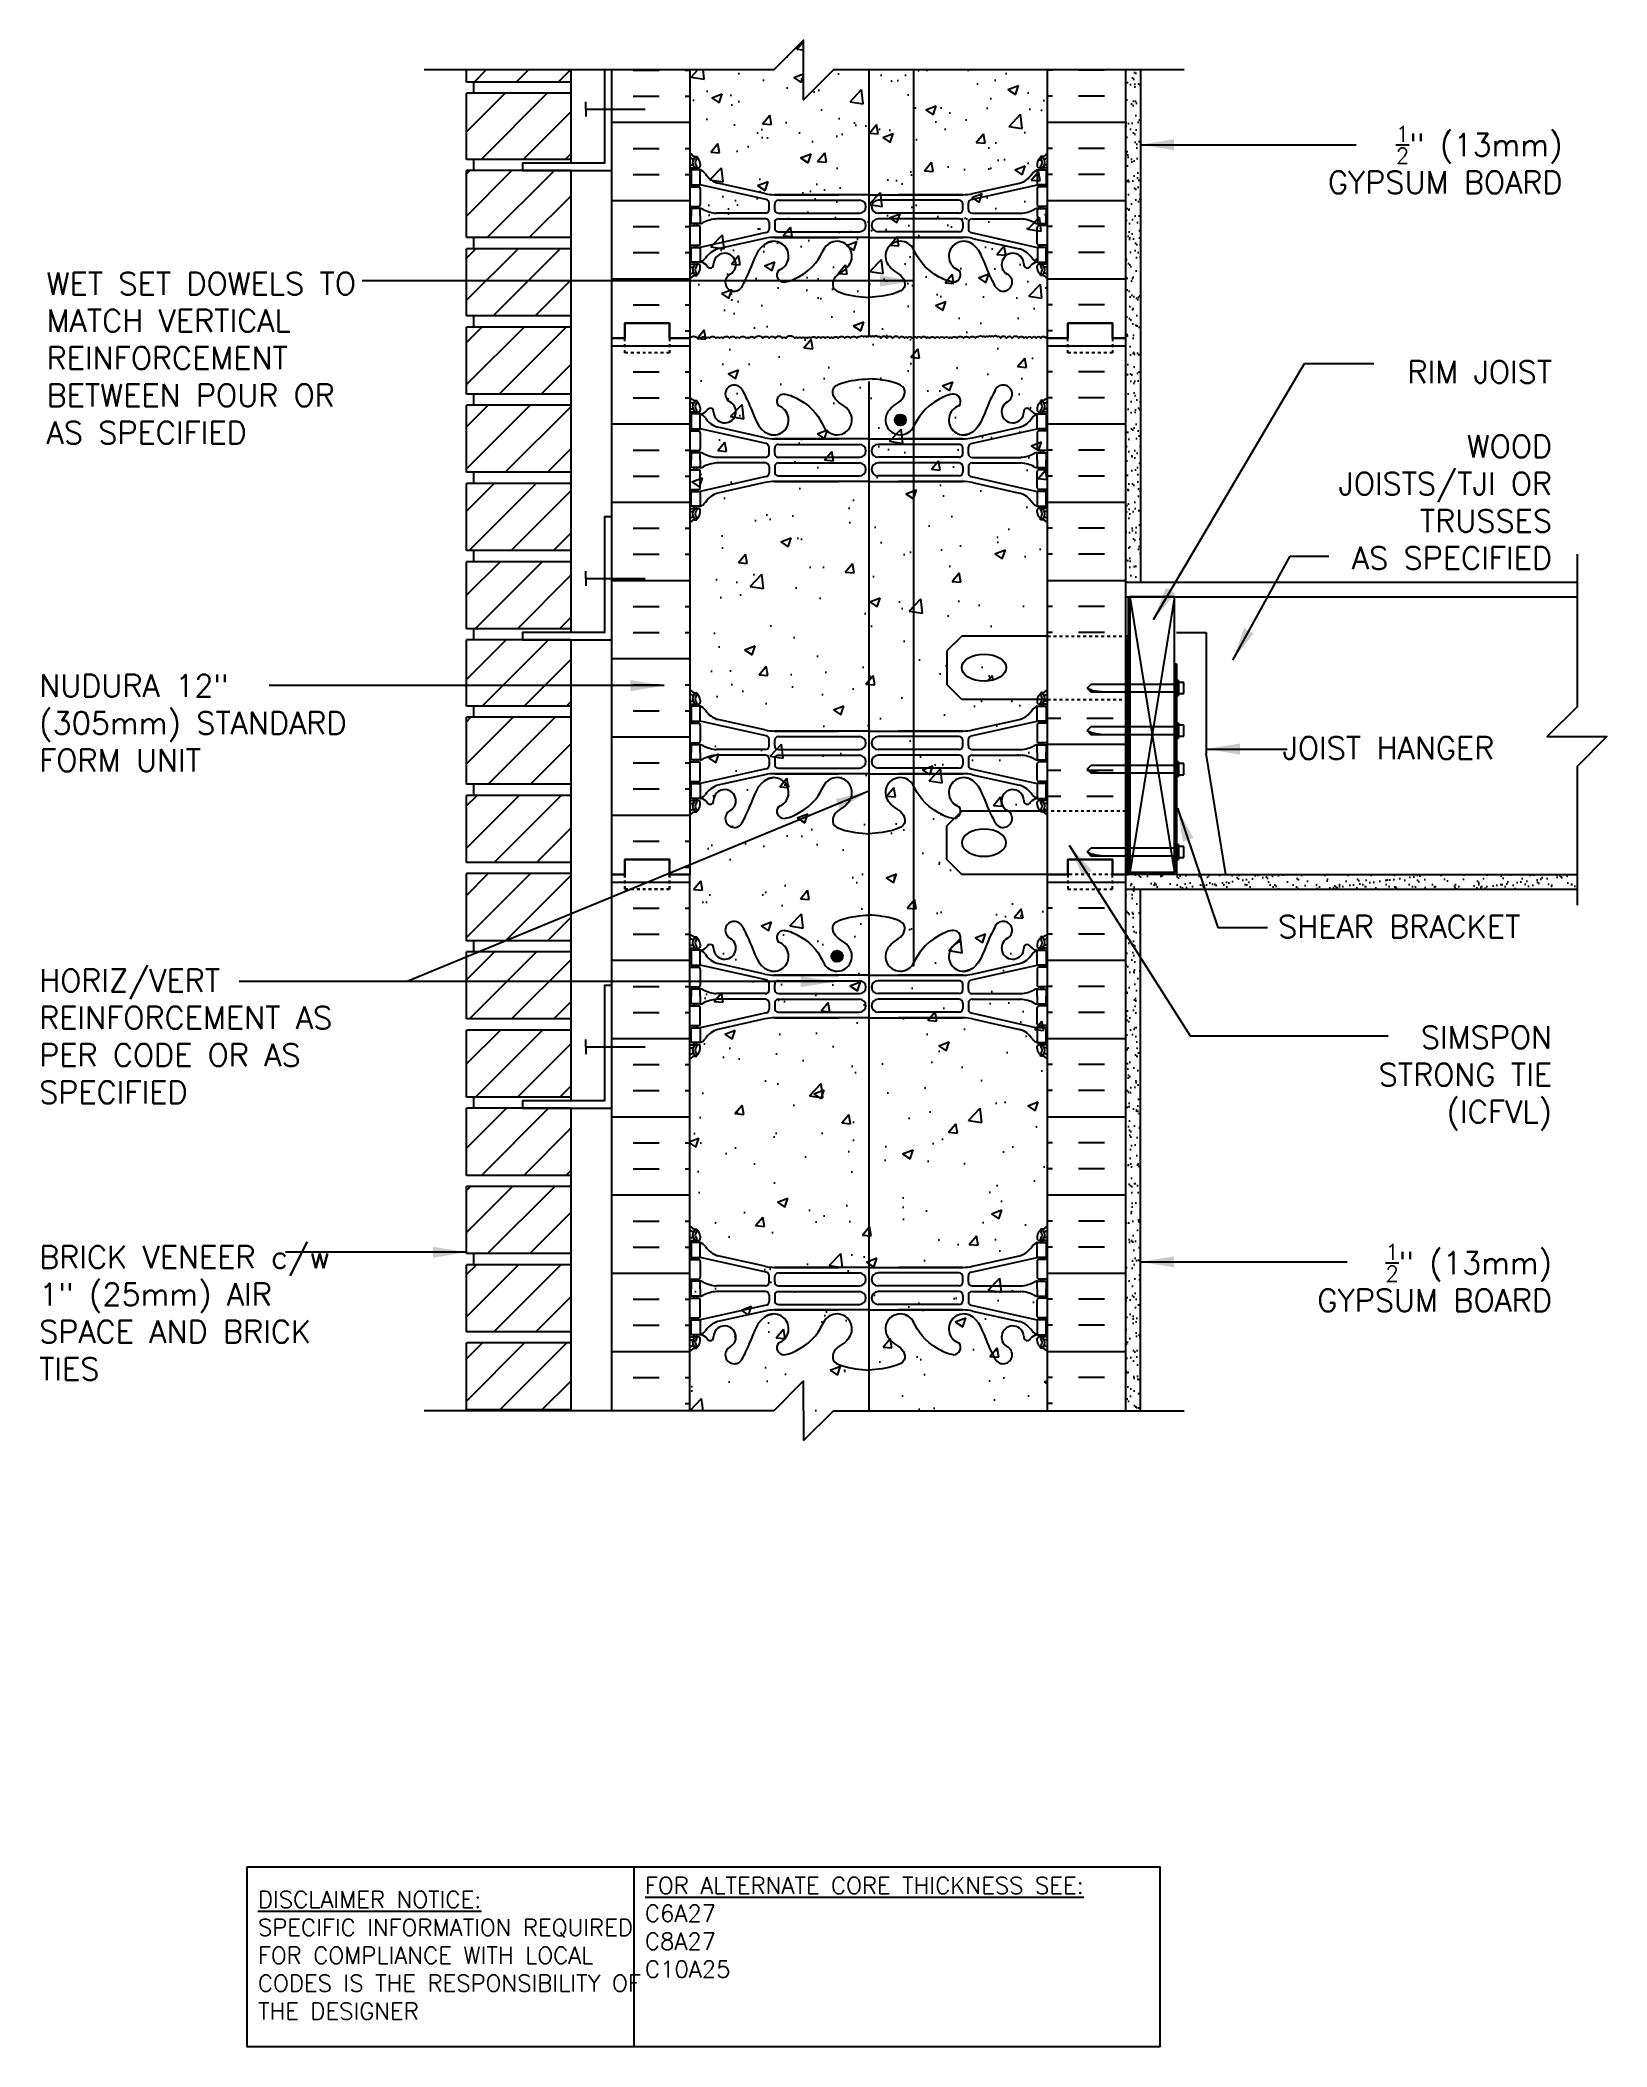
# Model space of a CAD drawing. Header units: inches. Extents: x 96.6 to 149.2, y -9.6 to 57.7.
import ezdxf
from ezdxf.enums import TextEntityAlignment as Align

# ---------------------------------------------------------------- set-up
doc = ezdxf.new("R2010")
doc.units = ezdxf.units.IN
doc.header["$LTSCALE"] = 0.5
doc.header["$MEASUREMENT"] = 0
doc.linetypes.add('DASHED2', pattern=[0.375, 0.25, -0.125])
doc.linetypes.add('HIDDEN2', pattern=[0.1875, 0.125, -0.0625])
for name, color, linetype in [('HATCH', 12, 'Continuous'), ('line25', 2, 'Continuous'), ('LINE3', 3, 'Continuous'), ('LINE50', 5, 'Continuous'), ('LINE9', 9, 'Continuous'), ('TEXT', 4, 'Continuous'), ('Web_Edge', 9, 'Continuous')]:
    doc.layers.add(name, color=color, linetype=linetype)
doc.styles.add('DIM', font='romans.shx', dxfattribs={"width": 0.7})
doc.styles.add('ROMANS', font='romans.shx', dxfattribs={"height": 1.125})
doc.styles.get("Standard").update_dxf_attribs({"font": 'romans.shx', "height": 1.125})
doc.dimstyles.new('ext_12', dxfattribs={"dimscale": 12, "dimtxt": 0.09375, "dimasz": 0.09375, "dimexe": 0.09375, "dimexo": 0.0625, "dimgap": 0.0625, "dimtad": 1, "dimdec": 1, "dimzin": 3, "dimdsep": 46, "dimlunit": 4, "dimtxsty": 'DIM', "dimcen": 0.09, "dimdle": 0.09375, "dimclrt": 4, "dimadec": 0, "dimazin": 0, "dimtfac": 1, "dimtdec": 1, "dimtmove": 2, "dimatfit": 3, "dimfxl": 1, "dimfrac": 2, "dimtolj": 1, "dimtzin": 0, "dimarcsym": 0})
pattern_1 = [(37.5, (75.7766, 10.4641), (-0.0157483, 0.481706), [0, -0.38, 0, -0.425, 0, -0.40625]), (7.5, (75.7766, 10.4641), (0.442444, 0.7055365), [0, -0.205, 0, -0.3425, 0, -0.13125]), (327.5, (75.4691, 10.4641), (0.7785355, 0.0014148), [0, -0.125, 0, -0.45, 0, -0.5875]), (317.5, (75.4691, 10.4641), (0.7515317, 0.219419), [0, -0.0625, 0, -0.295, 0, -0.3375])]

msp = doc.modelspace()

# ---------------------------------------------------------------- texts
at = {"layer": 'TEXT', "style": 'ROMANS'}
msp.add_text(' JOIST HANGER', height=0.75, dxfattribs=at).set_placement((137.833, 33.958), align=Align.MIDDLE_LEFT)
at = {"layer": 'TEXT', "char_height": 0.75, "style": 'ROMANS'}
for s, insert, width, attachment_point in [('\\A1;{\\H0.7x;\\S1/2;\\H1.4286x;"} (13mm) GYPSUM BOARD', (147.74, 52.574), 9.28726, 9), ('WET SET DOWELS TO MATCH VERTICAL REINFORCEMENT BETWEEN POUR OR AS SPECIFIED ', (96.858, 47.048), 11.79577, 4), ('\\A1;\\PRIM JOIST\\P\\PWOOD \\PJOISTS/TJI OR\\PTRUSSES \\PAS SPECIFIED', (147.388, 39.959), 12.00896, 9), ('NUDURA 12" (305mm) STANDARD FORM UNIT', (96.608, 34.798), 11.69947, 4), ('SHEAR BRACKET', (138.194, 27.968), 15.79937, 4), ('HORIZ/VERT REINFORCEMENT AS PER CODE OR AS SPECIFIED', (96.608, 24.282), 11.69947, 4), ('SIMSPON \\PSTRONG TIE\\P(ICFVL)', (147.388, 22.875), 15.79937, 6), ('BRICK VENEER c/w 1" (25mm) AIR SPACE AND BRICK TIES', (96.608, 14.998), 10.8749, 4), ('\\A1;{\\H0.7x;\\S1/2;\\H1.4286x;"} (13mm) GYPSUM BOARD', (147.388, 15.051), 10.57544, 9)]:
    msp.add_mtext(s, dxfattribs=dict(at, insert=insert, width=width, attachment_point=attachment_point))
at = {"layer": 'TEXT', "char_height": 0.5625, "attachment_point": 4}
for s, insert, width in [('{\\LFOR ALTERNATE CORE THICKNESS SEE:\\P}C6A27\\PC8A27\\PC10A25', (116.944, -5.621), 23.33295), ('{\\LDISCLAIMER NOTICE:}\\PSPECIFIC INFORMATION REQUIRED FOR COMPLIANCE WITH LOCAL CODES IS THE RESPONSIBILITY OF THE DESIGNER', (103.952, -6.561), 14.00235)]:
    msp.add_mtext(s, dxfattribs=dict(at, insert=insert, width=width))

# ---------------------------------------------------------------- blocks, each defined once
blk = doc.blocks.new('12-inch Hinge Pin Web')
at = {"layer": 'Web_Edge'}
for p, q in [((349.969, 208.905), (350.059, 208.905)), ((350.059, 208.905), (350.059, 208.863)), ((361.677, 208.905), (361.587, 208.905)), ((361.587, 208.905), (361.587, 208.863)), ((349.823, 208.626), (349.901, 208.626)), ((349.823, 208.526), (350.107, 208.526)), ((349.969, 208.526), (349.969, 208.456)), ((350.059, 208.526), (350.059, 208.456)), ((350.169, 208.656), (350.169, 208.588)), ((361.477, 208.656), (361.477, 208.588)), ((361.823, 208.526), (361.54, 208.526)), ((361.587, 208.526), (361.587, 208.456)), ((361.677, 208.526), (361.677, 208.456)), ((361.823, 208.626), (361.746, 208.626)), ((349.823, 207.886), (350.107, 207.886)), ((349.969, 207.956), (349.969, 207.886)), ((350.059, 207.956), (350.059, 207.886)), ((352.382, 207.459), (350.164, 207.956)), ((350.169, 207.823), (350.169, 207.288)), ((352.339, 207.658), (350.758, 208.011)), ((352.666, 207.622), (354.823, 207.622)), ((355.823, 207.622), (352.666, 207.622)), ((355.823, 207.622), (358.981, 207.622)), ((358.981, 207.622), (356.823, 207.622)), ((359.265, 207.459), (361.482, 207.956)), ((359.308, 207.658), (360.889, 208.011)), ((361.477, 207.823), (361.477, 207.288)), ((361.823, 207.886), (361.54, 207.886)), ((361.587, 207.956), (361.587, 207.886)), ((361.677, 207.956), (361.677, 207.886)), ((349.823, 207.226), (350.107, 207.226)), ((349.969, 207.226), (349.969, 207.156)), ((350.059, 207.226), (350.059, 207.156)), ((352.355, 207), (350.717, 207)), ((352.355, 206.812), (350.717, 206.812)), ((352.48, 207.125), (352.48, 207.337)), ((352.667, 207.126), (352.667, 207.31)), ((352.792, 207.435), (355.511, 207.435)), ((352.792, 207.001), (355.511, 207.001)), ((352.792, 206.811), (355.511, 206.811)), ((358.855, 207.435), (356.135, 207.435)), ((358.855, 207.001), (356.135, 207.001)), ((358.855, 206.811), (356.135, 206.811)), ((358.98, 207.126), (358.98, 207.31)), ((359.167, 207.125), (359.167, 207.337)), ((359.292, 207), (360.93, 207)), ((359.292, 206.812), (360.93, 206.812)), ((361.823, 207.226), (361.54, 207.226)), ((361.587, 207.226), (361.587, 207.156)), ((361.677, 207.226), (361.677, 207.156)), ((349.823, 206.586), (350.107, 206.586)), ((349.969, 206.586), (349.969, 206.656)), ((350.059, 206.586), (350.059, 206.656)), ((352.382, 206.353), (350.164, 205.856)), ((350.169, 205.988), (350.169, 206.523)), ((352.339, 206.154), (350.758, 205.801)), ((352.48, 206.687), (352.48, 206.475)), ((352.666, 206.19), (354.823, 206.19)), ((355.823, 206.19), (352.666, 206.19)), ((352.667, 206.686), (352.667, 206.502)), ((352.792, 206.377), (355.511, 206.377)), ((355.823, 206.19), (358.981, 206.19)), ((358.855, 206.377), (356.135, 206.377)), ((358.981, 206.19), (356.823, 206.19)), ((358.98, 206.686), (358.98, 206.502)), ((359.167, 206.687), (359.167, 206.475)), ((359.265, 206.353), (361.482, 205.856)), ((359.308, 206.154), (360.889, 205.801)), ((361.477, 205.988), (361.477, 206.523)), ((361.823, 206.586), (361.54, 206.586)), ((361.587, 206.586), (361.587, 206.656)), ((361.677, 206.586), (361.677, 206.656)), ((349.823, 205.926), (350.107, 205.926)), ((349.969, 205.856), (349.969, 205.926)), ((350.059, 205.856), (350.059, 205.926)), ((361.823, 205.926), (361.54, 205.926)), ((361.587, 205.856), (361.587, 205.926)), ((361.677, 205.856), (361.677, 205.926)), ((349.823, 205.286), (350.107, 205.286)), ((349.823, 205.186), (349.901, 205.186)), ((349.969, 205.286), (349.969, 205.356)), ((349.969, 204.907), (350.059, 204.907)), ((350.059, 205.286), (350.059, 205.356)), ((350.059, 204.907), (350.059, 204.949)), ((350.169, 205.156), (350.169, 205.223)), ((361.477, 205.156), (361.477, 205.223)), ((361.823, 205.286), (361.54, 205.286)), ((361.587, 205.286), (361.587, 205.356)), ((361.587, 204.907), (361.587, 204.949)), ((361.677, 204.907), (361.587, 204.907)), ((361.677, 205.286), (361.677, 205.356)), ((361.823, 205.186), (361.746, 205.186)), ((349.823, 198.818), (349.901, 198.818)), ((349.823, 198.718), (350.107, 198.718)), ((349.969, 199.097), (350.059, 199.097)), ((349.969, 198.718), (349.969, 198.648)), ((350.059, 199.097), (350.059, 199.055)), ((350.059, 198.718), (350.059, 198.648)), ((350.169, 198.848), (350.169, 198.781)), ((361.477, 198.848), (361.477, 198.781)), ((361.823, 198.718), (361.54, 198.718)), ((361.677, 199.097), (361.587, 199.097)), ((361.587, 199.097), (361.587, 199.055)), ((361.587, 198.718), (361.587, 198.648)), ((361.677, 198.718), (361.677, 198.648)), ((361.823, 198.818), (361.746, 198.818)), ((349.823, 198.078), (350.107, 198.078)), ((349.969, 198.148), (349.969, 198.078)), ((350.059, 198.148), (350.059, 198.078)), ((352.382, 197.652), (350.164, 198.148)), ((350.169, 198.016), (350.169, 197.481)), ((352.339, 197.85), (350.758, 198.203)), ((359.265, 197.652), (361.482, 198.148)), ((359.308, 197.85), (360.889, 198.203)), ((361.477, 198.016), (361.477, 197.481)), ((361.823, 198.078), (361.54, 198.078)), ((361.587, 198.148), (361.587, 198.078)), ((361.677, 198.148), (361.677, 198.078)), ((349.823, 197.418), (350.107, 197.418)), ((349.969, 197.418), (349.969, 197.348)), ((350.059, 197.418), (350.059, 197.348)), ((352.48, 197.317), (352.48, 197.53)), ((352.666, 197.814), (354.823, 197.814)), ((355.823, 197.814), (352.666, 197.814)), ((352.667, 197.318), (352.667, 197.502)), ((352.792, 197.627), (355.511, 197.627)), ((355.823, 197.814), (358.981, 197.814)), ((358.855, 197.627), (356.135, 197.627)), ((358.981, 197.814), (356.823, 197.814)), ((358.98, 197.318), (358.98, 197.502)), ((359.167, 197.317), (359.167, 197.53)), ((361.823, 197.418), (361.54, 197.418)), ((361.587, 197.418), (361.587, 197.348)), ((361.677, 197.418), (361.677, 197.348)), ((349.823, 196.778), (350.107, 196.778)), ((349.969, 196.778), (349.969, 196.848)), ((350.059, 196.778), (350.059, 196.848)), ((350.169, 196.181), (350.169, 196.716)), ((352.355, 197.192), (350.717, 197.192)), ((352.355, 197.004), (350.717, 197.004)), ((352.48, 196.879), (352.48, 196.667)), ((352.667, 196.878), (352.667, 196.694)), ((352.792, 197.193), (355.511, 197.193)), ((352.792, 197.003), (355.511, 197.003)), ((358.855, 197.193), (356.135, 197.193)), ((358.855, 197.003), (356.135, 197.003)), ((358.98, 196.878), (358.98, 196.694)), ((359.167, 196.879), (359.167, 196.667)), ((359.292, 197.192), (360.93, 197.192)), ((359.292, 197.004), (360.93, 197.004)), ((361.477, 196.181), (361.477, 196.716)), ((361.823, 196.778), (361.54, 196.778)), ((361.587, 196.778), (361.587, 196.848)), ((361.677, 196.778), (361.677, 196.848)), ((349.823, 196.118), (350.107, 196.118)), ((349.969, 196.048), (349.969, 196.118)), ((350.059, 196.048), (350.059, 196.118)), ((352.382, 196.545), (350.164, 196.048)), ((352.339, 196.347), (350.758, 195.994)), ((352.666, 196.383), (354.823, 196.383)), ((355.823, 196.383), (352.666, 196.383)), ((352.792, 196.569), (355.511, 196.569)), ((355.823, 196.383), (358.981, 196.383)), ((358.855, 196.569), (356.135, 196.569)), ((358.981, 196.383), (356.823, 196.383)), ((359.265, 196.545), (361.482, 196.048)), ((359.308, 196.347), (360.889, 195.994)), ((361.823, 196.118), (361.54, 196.118)), ((361.587, 196.048), (361.587, 196.118)), ((361.677, 196.048), (361.677, 196.118)), ((349.823, 195.478), (350.107, 195.478)), ((349.823, 195.378), (349.901, 195.378)), ((349.969, 195.478), (349.969, 195.548)), ((350.059, 195.478), (350.059, 195.548)), ((350.169, 195.348), (350.169, 195.416)), ((361.477, 195.348), (361.477, 195.416)), ((361.823, 195.478), (361.54, 195.478)), ((361.587, 195.478), (361.587, 195.548)), ((361.677, 195.478), (361.677, 195.548)), ((361.823, 195.378), (361.746, 195.378)), ((349.969, 195.099), (350.059, 195.099)), ((350.059, 195.099), (350.059, 195.141)), ((361.587, 195.099), (361.587, 195.141)), ((361.677, 195.099), (361.587, 195.099))]:
    blk.add_line(p, q, dxfattribs=at)
for points in [[(349.864, 207.956), (350.164, 207.956), (350.164, 208.456), (349.864, 208.456)], [(361.782, 207.956), (361.482, 207.956), (361.482, 208.456), (361.782, 208.456)], [(349.864, 205.856), (350.164, 205.856), (350.164, 205.356), (349.864, 205.356)], [(361.782, 205.856), (361.482, 205.856), (361.482, 205.356), (361.782, 205.356)], [(349.864, 198.148), (350.164, 198.148), (350.164, 198.648), (349.864, 198.648)], [(361.782, 198.148), (361.482, 198.148), (361.482, 198.648), (361.782, 198.648)], [(349.864, 196.048), (350.164, 196.048), (350.164, 195.548), (349.864, 195.548)], [(361.782, 196.048), (361.482, 196.048), (361.482, 195.548), (361.782, 195.548)]]:
    blk.add_lwpolyline(points, close=True, dxfattribs=at)
for points in [[(350.164, 206.906), (350.164, 207.156), (349.864, 207.156), (349.864, 206.906)], [(350.164, 206.906), (350.164, 206.656), (349.864, 206.656), (349.864, 206.906)], [(361.482, 206.906), (361.482, 207.156), (361.782, 207.156), (361.782, 206.906)], [(361.482, 206.906), (361.482, 206.656), (361.782, 206.656), (361.782, 206.906)], [(350.164, 197.098), (350.164, 197.348), (349.864, 197.348), (349.864, 197.098)], [(361.482, 197.098), (361.482, 197.348), (361.782, 197.348), (361.782, 197.098)], [(350.164, 197.098), (350.164, 196.848), (349.864, 196.848), (349.864, 197.098)], [(361.482, 197.098), (361.482, 196.848), (361.782, 196.848), (361.782, 197.098)]]:
    blk.add_lwpolyline(points, dxfattribs=at)
for centre, radius, start, end in [((350.169, 209.363), 0.5, 226.21089, 250.52878), ((350.169, 209.363), 0.6, 234.78322, 245.07477), ((350.163, 208.71), 0.25, 140.11451, 222.46087), ((349.907, 208.8), 0.021, 343.464, 63.99573), ((350.005, 208.841), 0.045, 321.448, 139.1879), ((349.919, 208.656), 0.25, 0, 70.52878), ((350.163, 208.71), 0.16, 140.00008, 222.46087), ((350.989, 208.532), 0.375, 182.92371, 59.86753), ((351.309, 209.126), 0.3, 27.59697, 243.94252), ((352.982, 208.879), 0.242, 90, 218.23271), ((358.665, 208.879), 0.242, 321.76729, 90), ((360.337, 209.126), 0.3, 296.05748, 152.40303), ((360.657, 208.532), 0.375, 120.13247, 357.07629), ((361.727, 208.656), 0.25, 109.47122, 180), ((361.641, 208.841), 0.045, 40.8121, 218.552), ((361.484, 208.71), 0.16, 317.53913, 39.99992), ((361.477, 209.363), 0.5, 289.47122, 313.78911), ((361.484, 208.71), 0.25, 317.53913, 39.88549), ((361.74, 208.8), 0.021, 116.00427, 196.536), ((361.477, 209.363), 0.6, 294.92523, 305.21678), ((349.902, 208.646), 0.0196, 269.40316, 15.4901), ((350.012, 208.572), 0.045, 222.46087, 42.46087), ((350.107, 208.588), 0.0625, 270, 0), ((350.127, 208.805), 0.352, 276.12908, 321.53314), ((350.042, 208.113), 0.364, 34.97751, 70.33874), ((350.965, 208.725), 0.743, 212.79192, 253.81071), ((350.504, 208.537), 0.113, 347.81557, 154.05694), ((352.636, 208.254), 0.5, 246.21387, 71.79367), ((354.761, 208.254), 0.5, 204.81899, 44.18751), ((356.886, 208.254), 0.5, 135.81249, 335.18101), ((359.011, 208.254), 0.5, 108.20633, 293.78613), ((360.682, 208.725), 0.743, 286.18929, 327.20808), ((361.143, 208.537), 0.113, 25.94306, 192.18443), ((361.52, 208.805), 0.352, 218.46686, 263.87092), ((361.605, 208.113), 0.364, 109.66126, 145.02249), ((361.54, 208.588), 0.0625, 180, 270), ((361.635, 208.572), 0.045, 137.53913, 317.53913), ((361.745, 208.646), 0.0196, 164.5099, 270.59684), ((350.107, 207.823), 0.0625, 0, 90), ((352.666, 209.122), 1.5, 257.41348, 270), ((352.355, 207.337), 0.125, 0, 77.37673), ((358.981, 209.122), 1.5, 270, 282.58652), ((359.292, 207.337), 0.125, 102.62327, 180), ((361.54, 207.823), 0.0625, 90, 180), ((350.107, 207.288), 0.0625, 270, 0), ((350.16, 206.937), 0.219, 60.49375, 88.91995), ((350.806, 208.167), 1.17, 242.63655, 265.65045), ((350.806, 205.645), 1.17, 94.34955, 117.36345), ((352.355, 207.125), 0.125, 270, 0), ((352.355, 206.687), 0.125, 0, 90), ((352.792, 207.31), 0.125, 90, 180), ((352.792, 207.126), 0.125, 180, 270), ((352.792, 206.686), 0.125, 90, 180), ((355.511, 207.218), 0.217, 270, 90), ((355.511, 206.594), 0.217, 270, 90), ((356.135, 207.218), 0.217, 90, 270), ((356.135, 206.594), 0.217, 90, 270), ((358.855, 207.31), 0.125, 0, 90), ((358.855, 207.126), 0.125, 270, 360), ((358.855, 206.686), 0.125, 0, 90), ((359.292, 207.125), 0.125, 180, 270), ((359.292, 206.687), 0.125, 90, 180), ((360.841, 208.167), 1.17, 274.34955, 297.36345), ((360.841, 205.645), 1.17, 62.63655, 85.65045), ((361.487, 206.937), 0.219, 91.08005, 119.50625), ((361.54, 207.288), 0.0625, 180, 270), ((350.107, 206.523), 0.0625, 0, 90), ((350.16, 206.875), 0.219, 271.08005, 299.50625), ((352.666, 204.69), 1.5, 90, 102.58652), ((352.355, 206.475), 0.125, 282.62327, 0), ((352.792, 206.502), 0.125, 180, 270), ((358.855, 206.502), 0.125, 270, 0), ((358.981, 204.69), 1.5, 77.41348, 90), ((359.292, 206.475), 0.125, 180, 257.37673), ((361.487, 206.875), 0.219, 240.49375, 268.91995), ((361.54, 206.523), 0.0625, 90, 180), ((350.107, 205.988), 0.0625, 270, 0), ((350.042, 205.699), 0.364, 289.66126, 325.02249), ((350.965, 205.087), 0.743, 106.18929, 147.20808), ((360.682, 205.087), 0.743, 32.79192, 73.81071), ((361.605, 205.699), 0.364, 214.97751, 250.33874), ((361.54, 205.988), 0.0625, 180, 270), ((350.169, 204.449), 0.6, 114.92523, 125.21678), ((350.169, 204.449), 0.5, 109.47122, 133.78911), ((349.902, 205.166), 0.0196, 344.5099, 90.59684), ((350.163, 205.101), 0.25, 137.53913, 219.88549), ((349.907, 205.012), 0.021, 296.00427, 16.536), ((350.005, 204.97), 0.045, 220.8121, 38.552), ((350.012, 205.24), 0.045, 317.53913, 137.53913), ((350.163, 205.101), 0.16, 137.53913, 219.99992), ((349.919, 205.156), 0.25, 289.47122, 360), ((350.107, 205.223), 0.0625, 360, 90), ((361.54, 205.223), 0.0625, 90, 180), ((361.727, 205.156), 0.25, 180, 250.52878), ((361.635, 205.24), 0.045, 42.46087, 222.46087), ((361.641, 204.97), 0.045, 141.448, 319.1879), ((361.484, 205.101), 0.16, 320.00008, 42.46087), ((361.477, 204.449), 0.5, 46.21089, 70.52878), ((361.484, 205.101), 0.25, 320.11451, 42.46087), ((361.74, 205.012), 0.021, 163.464, 243.99573), ((361.745, 205.166), 0.0196, 89.40316, 195.4901), ((361.477, 204.449), 0.6, 54.78322, 65.07477), ((350.169, 199.555), 0.5, 226.21089, 250.52878), ((350.169, 199.555), 0.6, 234.78322, 245.07477), ((349.902, 198.838), 0.0196, 269.40316, 15.4901), ((350.163, 198.903), 0.25, 140.11451, 222.46087), ((349.907, 198.992), 0.021, 343.464, 63.99573), ((350.005, 199.034), 0.045, 321.448, 139.1879), ((350.012, 198.764), 0.045, 222.46087, 42.46087), ((349.919, 198.848), 0.25, 0, 70.52878), ((350.163, 198.903), 0.16, 140.00008, 222.46087), ((350.107, 198.781), 0.0625, 270, 0), ((361.727, 198.848), 0.25, 109.47122, 180), ((361.54, 198.781), 0.0625, 180, 270), ((361.635, 198.764), 0.045, 137.53913, 317.53913), ((361.641, 199.034), 0.045, 40.8121, 218.552), ((361.484, 198.903), 0.16, 317.53913, 39.99992), ((361.477, 199.555), 0.5, 289.47122, 313.78911), ((361.484, 198.903), 0.25, 317.53913, 39.88549), ((361.74, 198.992), 0.021, 116.00427, 196.536), ((361.745, 198.838), 0.0196, 164.5099, 270.59684), ((361.477, 199.555), 0.6, 294.92523, 305.21678), ((350.107, 198.016), 0.0625, 0, 90), ((350.042, 198.306), 0.364, 34.97751, 70.33874), ((350.965, 198.917), 0.743, 212.79192, 253.81071), ((360.682, 198.917), 0.743, 286.18929, 327.20808), ((361.605, 198.306), 0.364, 109.66126, 145.02249), ((361.54, 198.016), 0.0625, 90, 180), ((350.107, 197.481), 0.0625, 270, 0), ((350.16, 197.13), 0.219, 60.49375, 88.91995), ((352.666, 199.314), 1.5, 257.41348, 270), ((352.355, 197.53), 0.125, 0, 77.37673), ((352.792, 197.502), 0.125, 90, 180), ((355.511, 197.41), 0.217, 270, 90), ((356.135, 197.41), 0.217, 90, 270), ((358.855, 197.502), 0.125, 0, 90), ((358.981, 199.314), 1.5, 270, 282.58652), ((359.292, 197.53), 0.125, 102.62327, 180), ((361.487, 197.13), 0.219, 91.08005, 119.50625), ((361.54, 197.481), 0.0625, 180, 270), ((350.107, 196.716), 0.0625, 0, 90), ((350.16, 197.067), 0.219, 271.08005, 299.50625), ((350.806, 198.359), 1.17, 242.63655, 265.65045), ((350.806, 195.837), 1.17, 94.34955, 117.36345), ((352.355, 197.317), 0.125, 270, 0), ((352.355, 196.879), 0.125, 0, 90), ((352.355, 196.667), 0.125, 282.62327, 0), ((352.792, 197.318), 0.125, 180, 270), ((352.792, 196.878), 0.125, 90, 180), ((352.792, 196.694), 0.125, 180, 270), ((355.511, 196.786), 0.217, 270, 90), ((356.135, 196.786), 0.217, 90, 270), ((358.855, 197.318), 0.125, 270, 360), ((358.855, 196.878), 0.125, 0, 90), ((358.855, 196.694), 0.125, 270, 0), ((359.292, 197.317), 0.125, 180, 270), ((359.292, 196.879), 0.125, 90, 180), ((359.292, 196.667), 0.125, 180, 257.37673), ((360.841, 198.359), 1.17, 274.34955, 297.36345), ((360.841, 195.837), 1.17, 62.63655, 85.65045), ((361.487, 197.067), 0.219, 240.49375, 268.91995), ((361.54, 196.716), 0.0625, 90, 180), ((350.107, 196.181), 0.0625, 270, 0), ((350.965, 195.28), 0.743, 106.18929, 147.20808), ((352.666, 194.883), 1.5, 90, 102.58652), ((352.636, 195.75), 0.5, 288.20633, 113.78613), ((354.761, 195.75), 0.5, 315.81249, 155.18101), ((356.886, 195.75), 0.5, 24.81899, 224.18751), ((359.011, 195.75), 0.5, 66.21387, 251.79367), ((358.981, 194.883), 1.5, 77.41348, 90), ((360.682, 195.28), 0.743, 32.79192, 73.81071), ((361.54, 196.181), 0.0625, 180, 270), ((349.902, 195.359), 0.0196, 344.5099, 90.59684), ((350.163, 195.294), 0.25, 137.53913, 219.88549), ((350.012, 195.432), 0.045, 317.53913, 137.53913), ((350.163, 195.294), 0.16, 137.53913, 219.99992), ((349.919, 195.348), 0.25, 289.47122, 360), ((350.107, 195.416), 0.0625, 360, 90), ((350.042, 195.891), 0.364, 289.66126, 325.02249), ((350.127, 195.199), 0.352, 38.46686, 83.87092), ((350.504, 195.467), 0.113, 205.94306, 12.18443), ((350.989, 195.472), 0.375, 300.13247, 177.07629), ((360.657, 195.472), 0.375, 2.92371, 239.86753), ((361.143, 195.467), 0.113, 167.81557, 334.05694), ((361.52, 195.199), 0.352, 96.12908, 141.53314), ((361.605, 195.891), 0.364, 214.97751, 250.33874), ((361.54, 195.416), 0.0625, 90, 180), ((361.727, 195.348), 0.25, 180, 250.52878), ((361.635, 195.432), 0.045, 42.46087, 222.46087), ((361.484, 195.294), 0.16, 320.00008, 42.46087), ((361.484, 195.294), 0.25, 320.11451, 42.46087), ((361.745, 195.359), 0.0196, 89.40316, 195.4901), ((350.169, 194.641), 0.6, 114.92523, 125.21678), ((350.169, 194.641), 0.5, 109.47122, 133.78911), ((349.907, 195.204), 0.021, 296.00427, 16.536), ((350.005, 195.163), 0.045, 220.8121, 38.552), ((351.309, 194.878), 0.3, 116.05748, 332.40303), ((352.982, 195.125), 0.242, 141.76729, 270), ((358.665, 195.125), 0.242, 270, 38.23271), ((360.337, 194.878), 0.3, 207.59697, 63.94252), ((361.641, 195.163), 0.045, 141.448, 319.1879), ((361.477, 194.641), 0.5, 46.21089, 70.52878), ((361.74, 195.204), 0.021, 163.464, 243.99573), ((361.477, 194.641), 0.6, 54.78322, 65.07477)]:
    blk.add_arc(centre, radius, start, end, dxfattribs=at)
for points, knots in [([(355.119, 208.603), (355.012, 208.766), (354.652, 208.856), (354.575, 209.352), (355.123, 209.588), (355.527, 209.616), (355.823, 209.637)], [0.229407, 0.229407, 0.229407, 0.229407, 0.844432, 1.128849, 1.464331, 2.389004, 2.389004, 2.389004, 2.389004]), ([(356.527, 208.603), (356.635, 208.766), (356.995, 208.856), (357.072, 209.352), (356.524, 209.588), (356.12, 209.616), (355.823, 209.637)], [0.229407, 0.229407, 0.229407, 0.229407, 0.844432, 1.128849, 1.464331, 2.389004, 2.389004, 2.389004, 2.389004]), ([(351.575, 209.265), (351.661, 209.098), (351.914, 208.608), (352.128, 207.859), (352.538, 207.764), (352.595, 207.756)], [0, 0, 0, 0, 0.579211, 1.703896, 1.875321, 1.875321, 1.875321, 1.875321]), ([(352.982, 209.121), (353.103, 209.123), (353.937, 208.766), (354.176, 208.309), (354.317, 208.026)], [0.038125, 0.038125, 0.038125, 0.038125, 0.320663, 1.258119, 1.258119, 1.258119, 1.258119]), ([(358.665, 209.121), (358.544, 209.123), (357.71, 208.766), (357.471, 208.309), (357.33, 208.026)], [0.038125, 0.038125, 0.038125, 0.038125, 0.320663, 1.258119, 1.258119, 1.258119, 1.258119]), ([(360.072, 209.265), (359.986, 209.098), (359.733, 208.608), (359.519, 207.859), (359.109, 207.764), (359.052, 207.756)], [0, 0, 0, 0, 0.579211, 1.703896, 1.875321, 1.875321, 1.875321, 1.875321]), ([(351.575, 194.739), (351.661, 194.906), (351.914, 195.396), (352.128, 196.145), (352.538, 196.24), (352.595, 196.248)], [0, 0, 0, 0, 0.579211, 1.703896, 1.875321, 1.875321, 1.875321, 1.875321]), ([(360.072, 194.739), (359.986, 194.906), (359.733, 195.396), (359.519, 196.145), (359.109, 196.24), (359.052, 196.248)], [0, 0, 0, 0, 0.579211, 1.703896, 1.875321, 1.875321, 1.875321, 1.875321]), ([(352.982, 194.883), (353.103, 194.881), (353.937, 195.239), (354.176, 195.695), (354.317, 195.979)], [0.038125, 0.038125, 0.038125, 0.038125, 0.320663, 1.258119, 1.258119, 1.258119, 1.258119]), ([(355.119, 195.401), (355.012, 195.238), (354.652, 195.148), (354.575, 194.652), (355.123, 194.416), (355.527, 194.388), (355.823, 194.367)], [0.229407, 0.229407, 0.229407, 0.229407, 0.844432, 1.128849, 1.464331, 2.389004, 2.389004, 2.389004, 2.389004]), ([(356.527, 195.401), (356.635, 195.238), (356.995, 195.148), (357.072, 194.652), (356.524, 194.416), (356.12, 194.388), (355.823, 194.367)], [0.229407, 0.229407, 0.229407, 0.229407, 0.844432, 1.128849, 1.464331, 2.389004, 2.389004, 2.389004, 2.389004]), ([(358.665, 194.883), (358.544, 194.881), (357.71, 195.239), (357.471, 195.695), (357.33, 195.979)], [0.038125, 0.038125, 0.038125, 0.038125, 0.320663, 1.258119, 1.258119, 1.258119, 1.258119])]:
    blk.add_open_spline(points, degree=3, knots=knots, dxfattribs=at)
for points in [[(352.667, 207.131), (352.667, 207.305)], [(358.98, 207.131), (358.98, 207.305)], [(352.667, 206.681), (352.667, 206.507)], [(358.98, 206.681), (358.98, 206.507)], [(352.667, 197.323), (352.667, 197.497)], [(358.98, 197.323), (358.98, 197.497)], [(352.667, 196.873), (352.667, 196.699)], [(358.98, 196.873), (358.98, 196.699)]]:
    blk.add_open_spline(points, degree=1, dxfattribs=at)

# ---------------------------------------------------------------- hatches: boundary and pattern name
at = {"layer": 'HATCH'}
h = msp.add_hatch(dxfattribs=at)
h.set_pattern_fill('AR-CONC', color=256, scale=0.5, style=0)
h.set_pattern_definition([(50, (118.4526, 57.722), (3.5863, -0.31376), [0.375, -4.125]), (355, (118.4526, 57.722), (-0.6938, 3.761), [0.3, -3.3]), (100.451, (118.7515, 57.6958), (2.89255, 3.4472), [0.3187, -3.5057]), (46.184, (118.4526, 58.722), (5.3362, -0.8276), [0.5625, -6.1875]), (96.636, (118.8973, 58.653), (4.6733, 4.8706), [0.478, -5.2586]), (351.184, (118.4526, 58.722), (4.6733, 4.8706), [0.45, -4.95]), (21, (118.9526, 58.472), (2.98454, -2.0131), [0.375, -4.125]), (326, (118.9526, 58.472), (1.2166, 3.62575), [0.3, -3.3]), (71.451, (119.2013, 58.3042), (4.2011, 1.61265), [0.3187, -3.5057]), (37.5, (118.4526, 57.722), (0.0608, 1.66447), [0, -3.26, 0, -3.35, 0, -3.3125]), (7.5, (118.4526, 57.722), (1.31535, 1.97206), [0, -1.91, 0, -3.185, 0, -1.2625]), (327.5, (117.3376, 57.722), (2.66911, -0.11277), [0, -1.25, 0, -3.9, 0, -5.175]), (317.5, (116.8376, 57.722), (2.91593, 0.50052), [0, -1.625, 0, -2.59, 0, -3.675])])
h.paths.add_polyline_path([(122.265, 57.718), (121.265, 56.718), (118.453, 56.718), (118.453, 47.718, -0.484838), (118.702, 47.718, -0.520567), (118.822, 47.718, -0.520567), (119.006, 47.718, -0.520567), (119.111, 47.718, -0.520567), (119.321, 47.718, -0.520567), (119.447, 47.718, -0.520567), (119.572, 47.718, -0.520567), (119.782, 47.718, -0.520567), (119.992, 47.718, -0.520567), (120.113, 47.718, -0.520567), (120.338, 47.718, -0.520567), (120.433, 47.718, -0.520567), (120.622, 47.718, -0.520567), (120.9, 47.718, -0.520567), (121.11, 47.718, -0.520567), (121.309, 47.718, -0.520567), (121.556, 47.718, -0.520567), (121.666, 47.718, -0.520567), (121.972, 47.718, -0.520567), (122.077, 47.718, -0.520567), (122.192, 47.718, -0.520567), (122.313, 47.718, -0.520567), (122.402, 47.718, -0.520567), (122.518, 47.718, -0.520567), (122.696, 47.718, -0.520567), (122.843, 47.718, -0.520567), (122.995, 47.718, -0.520567), (123.152, 47.718, -0.520567), (123.252, 47.718, -0.520567), (123.431, 47.718, -0.520567), (123.651, 47.718, -0.520567), (123.845, 47.718, -0.520567), (124.05, 47.718, -0.520567), (124.149, 47.76, -0.520567), (124.28, 47.76, -0.520567), (124.37, 47.76, -0.520567), (124.453, 47.76, -0.520567), (124.536, 47.76, -0.520567), (124.625, 47.76, -0.520567), (124.756, 47.76, -0.520567), (124.856, 47.718, -0.520567), (125.06, 47.718, -0.520567), (125.254, 47.718, -0.520567), (125.475, 47.718, -0.520567), (125.653, 47.718, -0.520567), (125.753, 47.718, -0.520567), (125.91, 47.718, -0.520567), (126.062, 47.718, -0.520567), (126.209, 47.718, -0.520567), (126.388, 47.718, -0.272614), (126.453, 47.748, -0.217138), (126.503, 47.718, -0.520567), (126.681, 47.718, -0.520567), (126.828, 47.718, -0.520567), (126.98, 47.718, -0.520567), (127.138, 47.718, -0.520567), (127.237, 47.718, -0.520567), (127.416, 47.718, -0.520567), (127.636, 47.718, -0.520567), (127.83, 47.718, -0.520567), (128.035, 47.718, -0.520567), (128.135, 47.76, -0.520567), (128.266, 47.76, -0.520567), (128.355, 47.76, -0.450646), (128.453, 47.76, -0.450646), (128.55, 47.76, -0.520567), (128.639, 47.76, -0.520567), (128.771, 47.76, -0.520567), (128.87, 47.718, -0.520567), (129.075, 47.718, -0.520567), (129.269, 47.718, -0.520567), (129.489, 47.718, -0.520567), (129.668, 47.718, -0.520567), (129.767, 47.718, -0.520567), (129.925, 47.718, -0.520567), (130.077, 47.718, -0.520567), (130.224, 47.718, -0.520567), (130.402, 47.718, -0.217138), (130.453, 47.748), (130.453, 56.718), (123.265, 56.718), (122.265, 55.718), (122.265, 56.718)])
h = msp.add_hatch(dxfattribs=at)
h.set_pattern_fill('AR-CONC', color=256, scale=0.5, style=0)
h.set_pattern_definition([(50, (118.4526, 10.7183), (3.5863, -0.31376), [0.375, -4.125]), (355, (118.4526, 10.7183), (-0.69376, 3.76096), [0.3, -3.3]), (100.451, (118.7515, 10.692), (2.89255, 3.4472), [0.3187, -3.5057]), (46.184, (118.4526, 11.7183), (5.3362, -0.8276), [0.5625, -6.1875]), (96.636, (118.8973, 11.6493), (4.6733, 4.8706), [0.47805, -5.25856]), (351.184, (118.4526, 11.718), (4.6733, 4.8706), [0.45, -4.95]), (21, (118.9526, 11.4683), (2.98454, -2.0131), [0.375, -4.125]), (326, (118.9526, 11.4683), (1.21658, 3.62575), [0.3, -3.3]), (71.451, (119.2013, 11.3005), (4.20111, 1.61265), [0.3187, -3.5057]), (37.5, (118.4526, 10.7183), (0.0608, 1.66447), [0, -3.26, 0, -3.35, 0, -3.3125]), (7.5, (118.4526, 10.7183), (1.31535, 1.97206), [0, -1.91, 0, -3.185, 0, -1.2625]), (327.5, (117.3376, 10.7183), (2.669112, -0.112774), [0, -1.25, 0, -3.9, 0, -5.175]), (317.5, (116.8376, 10.7183), (2.91593, 0.50052), [0, -1.625, 0, -2.59, 0, -3.675])])
h.paths.add_polyline_path([(130.453, 56.718), (123.265, 56.718), (122.265, 55.718), (122.265, 57.718), (121.265, 56.718), (118.453, 56.718), (118.453, 11.718), (121.265, 11.718), (122.265, 12.718), (122.265, 10.718), (123.265, 11.718), (130.453, 11.718), (130.453, 29.718), (127.578, 29.718), (127.078, 30.218), (127.078, 31.343), (127.578, 31.843), (130.453, 31.843), (130.453, 35.593), (127.578, 35.593), (127.078, 36.093), (127.078, 37.218), (127.578, 37.718), (130.453, 37.718)])
h = msp.add_hatch(dxfattribs=at)
h.set_pattern_fill('ANSI31', color=256, scale=8, style=0)
h.set_pattern_definition([(45, (104.6512, -1.1565), (-0.707107, 0.707107), [])])
h.paths.add_polyline_path([(114.453, 32.368), (110.953, 32.368), (110.953, 30.118), (114.453, 30.118)])
h.paths.add_polyline_path([(114.453, 34.993), (110.953, 34.993), (110.953, 32.743), (114.453, 32.743)])
h.paths.add_polyline_path([(114.453, 37.589), (110.953, 37.589), (110.953, 35.368), (114.453, 35.368)])
h.paths.add_polyline_path([(114.453, 40.214), (110.953, 40.214), (110.953, 37.964), (114.453, 37.964)])
h.paths.add_polyline_path([(114.453, 42.814), (112.828, 42.814), (112.828, 42.839), (110.953, 42.839), (110.953, 40.589), (114.453, 40.589)])
h.paths.add_polyline_path([(114.453, 45.464), (110.953, 45.464), (110.953, 43.214), (114.453, 43.214)])
h.paths.add_polyline_path([(114.453, 48.089), (110.953, 48.089), (110.953, 45.839), (114.453, 45.839)])
h.paths.add_polyline_path([(114.453, 50.714), (110.953, 50.714), (110.953, 48.464), (114.453, 48.464)])
h.paths.add_polyline_path([(114.453, 53.314), (112.828, 53.314), (112.828, 53.339), (110.953, 53.339), (110.953, 51.089), (114.453, 51.089)])
h.paths.add_polyline_path([(114.453, 55.934), (110.953, 55.934), (110.953, 53.714), (114.453, 53.714)])
h.paths.add_polyline_path([(114.453, 56.718), (110.953, 56.718), (110.953, 56.309), (114.453, 56.309)])
h = msp.add_hatch(dxfattribs=at)
h.set_pattern_fill('INSUL', color=256, scale=7, style=0)
h.set_pattern_definition([(0, (-2807.709, -349.2912), (0, 2.625), []), (0, (-2807.709, -348.4162), (0, 2.625), [0.875, -0.875]), (0, (-2807.709, -347.5412), (0, 2.625), [0.875, -0.875])])
h.paths.add_polyline_path([(118.453, 56.718), (115.828, 56.718), (115.828, 47.718), (116.265, 47.718), (116.265, 48.218), (117.765, 48.218), (117.765, 47.718), (118.453, 47.718)])
h = msp.add_hatch(dxfattribs=at)
h.set_pattern_fill('INSUL', color=256, scale=7, style=0)
h.set_pattern_definition([(180, (3056.6142, -349.2912), (0, 2.625), []), (180, (3056.6142, -348.4162), (0, 2.625), [0.875, -0.875]), (180, (3056.6142, -347.5412), (0, 2.625), [0.875, -0.875])])
h.paths.add_polyline_path([(133.078, 56.718), (130.453, 56.718), (130.453, 47.718), (131.14, 47.718), (131.14, 48.218), (132.64, 48.218), (132.64, 47.718), (133.078, 47.718)])
h = msp.add_hatch(dxfattribs=at)
h.set_pattern_fill('AR-SAND', color=256, scale=0.25, style=0)
h.set_pattern_definition(pattern_1)
h.paths.add_polyline_path([(133.578, 56.718), (133.078, 56.718), (133.078, 39.531), (133.578, 39.531)])
h = msp.add_hatch(dxfattribs=at)
h.set_pattern_fill('INSUL', color=256, scale=7, style=0)
h.set_pattern_definition([(0, (-2807.709, -367.2912), (0, 2.625), []), (0, (-2807.709, -366.4162), (0, 2.625), [0.875, -0.875]), (0, (-2807.709, -365.5412), (0, 2.625), [0.875, -0.875])])
h.paths.add_polyline_path([(115.828, 29.718), (116.265, 29.718), (116.265, 30.218), (117.765, 30.218), (117.765, 29.718), (118.453, 29.718), (118.453, 47.718), (117.765, 47.718), (117.765, 48.218), (116.265, 48.218), (116.265, 47.718), (115.828, 47.718)])
h = msp.add_hatch(dxfattribs=at)
h.set_pattern_fill('INSUL', color=256, scale=7, style=0)
h.set_pattern_definition([(180, (3056.6142, -367.2912), (0, 2.625), []), (180, (3056.6142, -366.4162), (0, 2.625), [0.875, -0.875]), (180, (3056.6142, -365.5412), (0, 2.625), [0.875, -0.875])])
h.paths.add_polyline_path([(130.453, 37.718), (133.078, 37.718), (133.078, 47.718), (132.64, 47.718), (132.64, 48.218), (131.14, 48.218), (131.14, 47.718), (130.453, 47.718)])
h = msp.add_hatch(dxfattribs=at)
h.set_pattern_fill('AR-CONC', color=256, scale=0.5, style=0)
h.set_pattern_definition([(50, (122.4526, 10.7183), (3.5863, -0.31376), [0.375, -4.125]), (355, (122.4526, 10.7183), (-0.69376, 3.76096), [0.3, -3.3]), (100.451, (122.7515, 10.692), (2.89255, 3.4472), [0.3187, -3.5057]), (46.184, (122.4526, 11.7183), (5.3362, -0.8276), [0.5625, -6.1875]), (96.636, (122.8973, 11.6493), (4.6733, 4.8706), [0.47805, -5.2586]), (351.184, (122.4526, 11.718), (4.6733, 4.8706), [0.45, -4.95]), (21, (122.9526, 11.4683), (2.98454, -2.0131), [0.375, -4.125]), (326, (122.9526, 11.4683), (1.2166, 3.62575), [0.3, -3.3]), (71.451, (123.2013, 11.3005), (4.2011, 1.61265), [0.3187, -3.5057]), (37.5, (122.4526, 10.7183), (0.0608, 1.66447), [0, -3.26, 0, -3.35, 0, -3.3125]), (7.5, (122.4526, 10.7183), (1.31535, 1.97206), [0, -1.91, 0, -3.185, 0, -1.2625]), (327.5, (121.3376, 10.7183), (2.66911, -0.112774), [0, -1.25, 0, -3.9, 0, -5.175]), (317.5, (120.8376, 10.7183), (2.91593, 0.50052), [0, -1.625, 0, -2.59, 0, -3.675])])
edge = h.paths.add_edge_path(flags=17)
edge.add_ellipse((128.323, 36.656), major_axis=(-0.746, 0), ratio=0.610344, start_angle=0, end_angle=360)
h = msp.add_hatch(dxfattribs=at)
h.set_pattern_fill('INSUL', color=256, scale=7, style=0)
h.set_pattern_definition([(0, (75.7766, 10.464), (0, 2.625), []), (0, (75.7766, 11.339), (0, 2.625), [0.875, -0.875]), (0, (75.7766, 12.214), (0, 2.625), [0.875, -0.875])])
h.paths.add_polyline_path([(133.078, 35.593), (130.453, 35.593), (130.453, 31.843), (133.078, 31.843)])
h = msp.add_hatch(dxfattribs=at)
h.set_pattern_fill('ANSI31', color=256, scale=8, style=0)
h.set_pattern_definition([(45, (69.7766, 10.4641), (-0.707107, 0.707107), [])])
h.paths.add_polyline_path([(110.953, 13.993), (110.953, 11.743), (114.453, 11.743), (114.453, 13.993)])
h.paths.add_polyline_path([(114.453, 14.368), (114.453, 16.618), (110.953, 16.618), (110.953, 14.368)])
h.paths.add_polyline_path([(114.453, 16.993), (114.453, 19.243), (110.953, 19.243), (110.953, 16.993)])
h.paths.add_polyline_path([(114.453, 19.618), (114.453, 21.868), (110.953, 21.868), (110.953, 19.618)])
h.paths.add_polyline_path([(114.453, 22.243), (114.453, 24.493), (110.953, 24.493), (110.953, 22.243)])
h.paths.add_polyline_path([(114.453, 24.868), (114.453, 27.118), (110.953, 27.118), (110.953, 24.868)])
h.paths.add_polyline_path([(110.953, 29.743), (110.953, 27.493), (114.453, 27.493), (114.453, 29.743)])
h = msp.add_hatch(dxfattribs=at)
h.set_pattern_fill('INSUL', color=256, scale=7, style=0)
h.set_pattern_definition([(7e-15, (-2807.709, -385.2912), (0, 2.625), []), (7e-15, (-2807.709, -384.4162), (0, 2.625), [0.875, -0.875]), (7e-15, (-2807.709, -383.5412), (0, 2.625), [0.875, -0.875])])
h.paths.add_polyline_path([(115.828, 11.718), (116.265, 11.718), (116.265, 12.218), (117.765, 12.218), (117.765, 11.718), (118.453, 11.718), (118.453, 29.718), (117.765, 29.718), (117.765, 30.218), (116.265, 30.218), (116.265, 29.718), (115.828, 29.718)])
h = msp.add_hatch(dxfattribs=at)
h.set_pattern_fill('INSUL', color=256, scale=7, style=0)
h.set_pattern_definition([(180, (3056.6142, -385.2912), (0, 2.625), []), (180, (3056.6142, -384.4162), (0, 2.625), [0.875, -0.875]), (180, (3056.6142, -383.5412), (0, 2.625), [0.875, -0.875])])
h.paths.add_polyline_path([(133.078, 11.718), (132.64, 11.718), (132.64, 12.218), (131.14, 12.218), (131.14, 11.718), (130.453, 11.718), (130.453, 29.718), (131.14, 29.718), (131.14, 30.218), (132.64, 30.218), (132.64, 29.718), (133.078, 29.718)])
h = msp.add_hatch(dxfattribs=at)
h.set_pattern_fill('AR-SAND', color=256, scale=0.25, style=0)
h.set_pattern_definition(pattern_1)
h.paths.add_polyline_path([(148.229, 29.218), (148.229, 29.718), (134.783, 29.718), (133.158, 29.718), (133.078, 29.718), (133.078, 29.218)])
h = msp.add_hatch(dxfattribs=at)
h.set_pattern_fill('AR-SAND', color=256, scale=0.25, style=0)
h.set_pattern_definition(pattern_1)
h.paths.add_polyline_path([(133.578, 29.218), (133.078, 29.218), (133.078, 11.718), (133.578, 11.718)])
at = {"layer": 'LINE3'}
for points in [[(125.328, 44.971, 1), (125.703, 44.971, 1)], [(123.203, 26.971, 1), (123.578, 26.971, 1)]]:
    msp.add_hatch(color=256, dxfattribs=at).paths.add_polyline_path(points)

# ---------------------------------------------------------------- linework, layer by layer
at = {"layer": 'HATCH'}
for p, q in [((133.22, 39.031), (134.72, 29.781)), ((134.72, 39.031), (133.22, 29.781))]:
    msp.add_line(p, q, dxfattribs=at)
for points in [[(118.453, 47.718, -0.484838), (118.702, 47.718, -0.520567), (118.822, 47.718, -0.520567), (119.006, 47.718, -0.520567), (119.111, 47.718, -0.520567), (119.321, 47.718, -0.520567), (119.447, 47.718, -0.520567), (119.572, 47.718, -0.520567), (119.782, 47.718, -0.520567), (119.992, 47.718, -0.520567), (120.113, 47.718, -0.520567), (120.338, 47.718, -0.520567), (120.433, 47.718, -0.520567), (120.622, 47.718, -0.520567), (120.9, 47.718, -0.520567), (121.11, 47.718, -0.520567), (121.309, 47.718, -0.520567), (121.556, 47.718, -0.520567), (121.666, 47.718, -0.520567), (121.972, 47.718, -0.520567), (122.077, 47.718, -0.520567), (122.192, 47.718, -0.520567), (122.313, 47.718, -0.520567), (122.402, 47.718, -0.520567), (122.518, 47.718, -0.520567), (122.696, 47.718, -0.520567), (122.843, 47.718, -0.520567), (122.995, 47.718, -0.520567), (123.152, 47.718, -0.520567), (123.252, 47.718, -0.520567), (123.431, 47.718, -0.520567), (123.651, 47.718, -0.520567), (123.845, 47.718, -0.520567), (124.05, 47.718, -0.520567), (124.149, 47.76, -0.520567), (124.28, 47.76, -0.520567), (124.37, 47.76, -0.520567), (124.453, 47.76)], [(126.453, 47.748, 0.272614), (126.388, 47.718, 0.520567), (126.209, 47.718, 0.520567), (126.062, 47.718, 0.520567), (125.91, 47.718, 0.520567), (125.753, 47.718, 0.520567), (125.653, 47.718, 0.520567), (125.475, 47.718, 0.520567), (125.254, 47.718, 0.520567), (125.06, 47.718, 0.520567), (124.856, 47.718, 0.520567), (124.756, 47.76, 0.520567), (124.625, 47.76, 0.520567), (124.536, 47.76, 0.520567), (124.453, 47.76)], [(126.438, 47.748, -0.272614), (126.503, 47.718, -0.520567), (126.681, 47.718, -0.520567), (126.828, 47.718, -0.520567), (126.98, 47.718, -0.520567), (127.138, 47.718, -0.520567), (127.237, 47.718, -0.520567), (127.416, 47.718, -0.520567), (127.636, 47.718, -0.520567), (127.83, 47.718, -0.520567), (128.035, 47.718, -0.520567), (128.135, 47.76, -0.520567), (128.266, 47.76, -0.520567), (128.355, 47.76, -0.450646), (128.453, 47.76)], [(130.453, 47.748, 0.217138), (130.402, 47.718, 0.520567), (130.224, 47.718, 0.520567), (130.077, 47.718, 0.520567), (129.925, 47.718, 0.520567), (129.767, 47.718, 0.520567), (129.668, 47.718, 0.520567), (129.489, 47.718, 0.520567), (129.269, 47.718, 0.520567), (129.075, 47.718, 0.520567), (128.87, 47.718, 0.520567), (128.771, 47.76, 0.520567), (128.639, 47.76, 0.520567), (128.55, 47.76, 0.450646), (128.453, 47.76)]]:
    msp.add_lwpolyline(points, format="xyb", dxfattribs=at)
at = {"layer": 'line25'}
for p, q in [((110.953, 56.309), (110.953, 56.718)), ((114.453, 56.718), (114.453, 53.589)), ((118.453, 56.718), (118.453, 47.718)), ((130.453, 47.718), (130.453, 56.718)), ((114.453, 56.309), (110.953, 56.309)), ((110.953, 53.714), (110.953, 55.934)), ((114.453, 55.934), (110.953, 55.934)), ((111.203, 55.934), (111.203, 56.309)), ((114.453, 53.714), (110.953, 53.714)), ((110.953, 51.089), (110.953, 53.339)), ((114.453, 53.339), (110.953, 53.339)), ((111.203, 53.339), (111.203, 53.714)), ((114.453, 53.339), (114.453, 37.839)), ((114.453, 51.089), (110.953, 51.089)), ((110.953, 48.464), (110.953, 50.714)), ((114.453, 50.714), (110.953, 50.714)), ((111.203, 50.714), (111.203, 51.089)), ((114.453, 48.464), (110.953, 48.464)), ((114.453, 48.089), (110.953, 48.089)), ((110.953, 45.839), (110.953, 48.089)), ((111.203, 48.089), (111.203, 48.464)), ((118.453, 47.718), (118.453, 29.718)), ((130.453, 24.093), (130.453, 47.718)), ((114.453, 45.839), (110.953, 45.839)), ((111.203, 45.464), (111.203, 45.839)), ((114.453, 45.464), (110.953, 45.464)), ((110.953, 43.214), (110.953, 45.464)), ((114.453, 43.214), (110.953, 43.214)), ((111.203, 42.839), (111.203, 43.214)), ((114.453, 42.839), (110.953, 42.839)), ((110.953, 40.589), (110.953, 42.839)), ((114.453, 40.589), (110.953, 40.589)), ((111.203, 40.214), (111.203, 40.589)), ((114.453, 40.214), (110.953, 40.214)), ((110.953, 37.964), (110.953, 40.214)), ((133.078, 39.031), (148.229, 39.031)), ((114.453, 37.964), (110.953, 37.964)), ((111.203, 37.589), (111.203, 37.964)), ((114.453, 37.589), (110.953, 37.589)), ((110.953, 35.368), (110.953, 37.589)), ((114.453, 37.589), (114.453, 22.118)), ((134.72, 36.781), (134.72, 29.781)), ((114.453, 35.368), (110.953, 35.368)), ((111.203, 34.993), (111.203, 35.368)), ((114.453, 34.993), (110.953, 34.993)), ((110.953, 32.743), (110.953, 34.993)), ((114.453, 32.743), (110.953, 32.743)), ((114.453, 32.368), (110.953, 32.368)), ((110.953, 30.118), (110.953, 32.368)), ((111.203, 32.368), (111.203, 32.743)), ((114.453, 30.118), (110.953, 30.118)), ((114.453, 29.743), (110.953, 29.743)), ((110.953, 27.493), (110.953, 29.743)), ((118.453, 11.718), (118.453, 29.718)), ((134.72, 29.781), (133.22, 29.781)), ((134.783, 29.718), (148.229, 29.718)), ((134.783, 29.718), (136.095, 29.718)), ((114.453, 27.493), (110.953, 27.493)), ((114.453, 27.118), (110.953, 27.118)), ((110.953, 24.868), (110.953, 27.118)), ((111.203, 27.118), (111.203, 27.493)), ((114.453, 24.868), (110.953, 24.868)), ((114.453, 24.493), (110.953, 24.493)), ((110.953, 22.243), (110.953, 24.493)), ((130.453, 11.718), (130.453, 24.093)), ((114.453, 22.243), (110.953, 22.243)), ((111.203, 21.868), (111.203, 22.243)), ((114.453, 21.868), (110.953, 21.868)), ((110.953, 19.618), (110.953, 21.868)), ((114.453, 21.868), (114.453, 11.718)), ((114.453, 19.618), (110.953, 19.618)), ((114.453, 19.243), (110.953, 19.243)), ((110.953, 16.993), (110.953, 19.243)), ((114.453, 16.993), (110.953, 16.993)), ((111.203, 16.618), (111.203, 16.993)), ((114.453, 16.618), (110.953, 16.618)), ((110.953, 14.368), (110.953, 16.618)), ((114.453, 14.368), (110.953, 14.368)), ((114.453, 13.993), (110.953, 13.993)), ((110.953, 11.743), (110.953, 13.993)), ((114.453, 11.743), (110.953, 11.743)), ((111.203, 11.718), (111.203, 11.743))]:
    msp.add_line(p, q, dxfattribs=at)
at = {"layer": 'line25', "color": 9}
for p, q in [((131.783, 35.972), (131.908, 36.097)), ((131.783, 35.972), (131.908, 35.847)), ((134.845, 36.222), (134.783, 36.222)), ((134.783, 36.222), (134.783, 35.722)), ((134.783, 35.722), (134.845, 35.722)), ((134.845, 36.222), (134.845, 35.722)), ((135.033, 36.16), (134.845, 36.16)), ((134.845, 35.785), (135.033, 35.785)), ((135.033, 35.785), (135.033, 36.16)), ((131.783, 34.543), (131.908, 34.668)), ((131.783, 34.543), (131.908, 34.418)), ((134.845, 34.793), (134.783, 34.793)), ((134.783, 34.793), (134.783, 34.293)), ((134.845, 34.793), (134.845, 34.293)), ((135.033, 34.731), (134.845, 34.731)), ((134.845, 34.356), (135.033, 34.356)), ((135.033, 34.356), (135.033, 34.731)), ((134.783, 34.293), (134.845, 34.293)), ((131.783, 33.25), (131.908, 33.375)), ((131.783, 33.25), (131.908, 33.125)), ((134.845, 33.5), (134.783, 33.5)), ((134.783, 33.5), (134.783, 33)), ((134.845, 33.5), (134.845, 33)), ((135.033, 33.437), (134.845, 33.437)), ((134.845, 33.062), (135.033, 33.062)), ((135.033, 33.062), (135.033, 33.437)), ((134.783, 33), (134.845, 33)), ((131.783, 30.471), (131.908, 30.596)), ((131.783, 30.471), (131.908, 30.346)), ((134.845, 30.721), (134.783, 30.721)), ((134.783, 30.721), (134.783, 30.221)), ((134.845, 30.721), (134.845, 30.221)), ((135.033, 30.658), (134.845, 30.658)), ((135.033, 30.283), (135.033, 30.658)), ((134.783, 30.221), (134.845, 30.221)), ((134.845, 30.283), (135.033, 30.283))]:
    msp.add_line(p, q, dxfattribs=at)
at = {"layer": 'line25'}
msp.add_lwpolyline([(133.22, 29.781), (134.72, 29.781), (134.72, 39.031), (133.22, 39.031)], close=True, dxfattribs=at)
at = {"layer": 'line25', "color": 9}
for points in [[(131.908, 35.847), (134.783, 35.847), (134.783, 36.097), (131.908, 36.097)], [(131.908, 34.418), (134.783, 34.418), (134.783, 34.668), (131.908, 34.668)], [(131.908, 33.125), (134.783, 33.125), (134.783, 33.375), (131.908, 33.375)], [(131.908, 30.346), (134.783, 30.346), (134.783, 30.596), (131.908, 30.596)]]:
    msp.add_lwpolyline(points, dxfattribs=at)
for points in [[(131.783, 35.972), (131.981, 35.895), (132.351, 35.847)], [(131.783, 34.543), (131.981, 34.466), (132.351, 34.418)], [(131.783, 33.25), (131.981, 33.172), (132.351, 33.125)], [(131.783, 30.471), (131.981, 30.393), (132.351, 30.346)]]:
    msp.add_spline(points, degree=3, dxfattribs=at)
at = {"layer": 'LINE3'}
for p, q in [((124.453, 56.718), (124.453, 47.76)), ((125.953, 56.718), (125.953, 26.639)), ((124.453, 46.26), (124.453, 37.593)), ((124.453, 37.593), (124.453, 11.718))]:
    msp.add_line(p, q, dxfattribs=at)
for centre in [(125.515, 44.971), (123.39, 26.971)]:
    msp.add_circle(centre, 0.188, dxfattribs=at)
at = {"layer": 'LINE50'}
for p, q in [((115.828, 47.718), (115.828, 56.718)), ((133.078, 47.718), (133.078, 56.718)), ((115.828, 29.718), (115.828, 47.718)), ((133.078, 29.718), (133.078, 47.718)), ((115.828, 11.718), (115.828, 29.718)), ((133.078, 11.718), (133.078, 29.718))]:
    msp.add_line(p, q, dxfattribs=at)
for points in [[(115.828, 47.718), (116.265, 47.718), (116.265, 48.218), (117.765, 48.218), (117.765, 47.718), (118.453, 47.718)], [(118.453, 47.718), (117.765, 47.718), (117.765, 48.218), (116.265, 48.218), (116.265, 47.718), (115.828, 47.718)], [(133.078, 47.718), (132.64, 47.718), (132.64, 48.218), (131.14, 48.218), (131.14, 47.718), (130.453, 47.718)], [(130.453, 47.718), (131.14, 47.718), (131.14, 48.218), (132.64, 48.218), (132.64, 47.718), (133.078, 47.718)], [(118.453, 29.718), (117.765, 29.718), (117.765, 30.218), (116.265, 30.218), (116.265, 29.718), (115.828, 29.718)], [(115.828, 29.718), (116.265, 29.718), (116.265, 30.218), (117.765, 30.218), (117.765, 29.718), (118.453, 29.718)], [(115.828, 29.718), (116.265, 29.718), (116.265, 30.218), (117.765, 30.218), (117.765, 29.718), (118.453, 29.718)], [(130.453, 29.718), (131.14, 29.718), (131.14, 30.218), (132.64, 30.218), (132.64, 29.718), (133.078, 29.718)], [(133.078, 29.718), (132.64, 29.718), (132.64, 30.218), (131.14, 30.218), (131.14, 29.718), (130.453, 29.718)]]:
    msp.add_lwpolyline(points, dxfattribs=at)
at = {"layer": 'LINE9'}
for p, q in [((133.578, 56.718), (133.578, 39.531)), ((114.953, 55.401), (114.953, 55.651)), ((114.953, 55.401), (116.953, 55.401)), ((114.953, 55.401), (114.953, 55.151)), ((114.953, 39.651), (114.953, 39.901)), ((114.953, 39.651), (116.953, 39.651)), ((114.953, 39.651), (114.953, 39.401)), ((133.078, 39.531), (148.229, 39.531)), ((133.158, 39.031), (133.158, 29.718)), ((127.578, 37.718), (127.078, 37.218)), ((130.453, 37.718), (127.578, 37.718)), ((134.783, 37.837), (135.783, 37.837)), ((135.783, 37.837), (135.783, 33.777)), ((134.72, 36.781), (134.783, 36.781)), ((134.783, 36.781), (134.783, 29.718)), ((127.578, 35.593), (127.078, 36.093)), ((130.453, 35.593), (127.578, 35.593)), ((136.441, 29.718), (135.783, 33.777)), ((127.578, 31.843), (127.078, 31.343)), ((130.453, 31.843), (127.578, 31.843)), ((127.578, 29.718), (127.078, 30.218)), ((130.453, 29.718), (127.578, 29.718)), ((134.783, 29.718), (133.158, 29.718)), ((133.078, 29.218), (148.229, 29.218)), ((133.578, 11.718), (133.578, 29.218)), ((114.953, 23.931), (114.953, 24.181)), ((114.953, 23.931), (116.953, 23.931)), ((114.953, 23.931), (114.953, 23.681)), ((122.265, 12.718), (121.265, 11.718)), ((122.265, 11.718), (122.265, 12.718)), ((121.265, 11.718), (109.533, 11.718)), ((122.265, 11.718), (122.265, 10.718)), ((122.265, 10.718), (123.265, 11.718)), ((123.265, 11.718), (135.035, 11.718))]:
    msp.add_line(p, q, dxfattribs=at)
at = {"layer": 'LINE9', "linetype": 'HIDDEN2'}
for p, q in [((130.453, 37.718), (133.078, 37.718)), ((130.453, 35.593), (133.078, 35.593)), ((133.078, 31.843), (130.453, 31.843)), ((133.078, 29.718), (130.453, 29.718))]:
    msp.add_line(p, q, dxfattribs=at)
at = {"layer": 'LINE9'}
for points in [[(135.035, 56.718), (123.265, 56.718), (122.265, 55.718), (122.265, 56.718), (122.265, 57.718), (121.265, 56.718), (109.533, 56.718)], [(115.578, 56.718), (115.578, 53.589), (112.828, 53.589), (112.828, 53.339), (115.828, 53.339), (115.828, 56.718)], [(148.229, 40.468), (148.229, 38.101)], [(148.229, 38.101), (148.229, 35.343), (147.229, 34.343), (149.229, 34.343), (148.229, 33.343), (148.229, 28.689)], [(127.078, 37.218), (127.078, 36.093)], [(127.078, 30.218), (127.078, 31.343)]]:
    msp.add_lwpolyline(points, dxfattribs=at)
at = {"layer": 'LINE9', "linetype": 'DASHED2', "ltscale": 0.15}
for points in [[(117.765, 47.718), (117.765, 47.718), (117.765, 47.218), (116.265, 47.218), (116.265, 47.718), (116.265, 47.718)], [(132.64, 47.718), (132.64, 47.718), (132.64, 47.218), (131.14, 47.218), (131.14, 47.718), (131.14, 47.718)], [(117.765, 29.718), (117.765, 29.718), (117.765, 29.218), (116.265, 29.218), (116.265, 29.718), (116.265, 29.718)], [(131.14, 29.718), (131.14, 29.718), (131.14, 29.218), (132.64, 29.218), (132.64, 29.718), (132.64, 29.718)]]:
    msp.add_lwpolyline(points, dxfattribs=at)
at = {"layer": 'LINE9'}
for points in [[(115.828, 41.714), (115.578, 41.714), (115.578, 37.839), (112.828, 37.839), (112.828, 37.589), (115.828, 37.589)], [(133.078, 29.718), (133.158, 29.718), (133.158, 37.718), (133.078, 37.718)], [(115.828, 25.993), (115.578, 25.993), (115.578, 22.118), (112.828, 22.118), (112.828, 21.868), (115.828, 21.868)]]:
    msp.add_lwpolyline(points, close=True, dxfattribs=at)
at = {"layer": 'LINE9', "color": 8, "linetype": 'DASHED2', "ltscale": 0.15}
msp.add_lwpolyline([(116.265, 29.718), (116.265, 29.718), (116.265, 29.218), (117.765, 29.218), (117.765, 29.718), (117.765, 29.718)], dxfattribs=at)
at = {"layer": 'LINE9'}
msp.add_ellipse((128.323, 36.656), major_axis=(-0.746, 0), ratio=0.610344, dxfattribs=at)
at = {"layer": 'LINE9', "extrusion": (0, 0, -1)}
msp.add_ellipse((128.323, 30.781), major_axis=(-0.746, 0), ratio=0.610344, dxfattribs=at)
at = {"layer": 'TEXT'}
msp.add_lwpolyline([(103.585, -3.595), (116.568, -3.595), (116.568, -9.633), (103.585, -9.633)], close=True, dxfattribs=at)
msp.add_lwpolyline([(116.568, -3.595), (134.229, -3.595), (134.229, -9.633), (116.568, -9.633)], dxfattribs=at)
at = {"layer": 'Web_Edge'}
for p, q in [((118.453, 53.534), (118.53, 53.534)), ((118.453, 53.434), (118.736, 53.434)), ((118.599, 53.813), (118.689, 53.813)), ((118.599, 53.434), (118.599, 53.364)), ((118.689, 53.813), (118.689, 53.772)), ((118.689, 53.434), (118.689, 53.364)), ((118.799, 53.564), (118.799, 53.497)), ((130.107, 53.564), (130.107, 53.497)), ((130.453, 53.434), (130.169, 53.434)), ((130.307, 53.813), (130.217, 53.813)), ((130.217, 53.813), (130.217, 53.772)), ((130.217, 53.434), (130.217, 53.364)), ((130.307, 53.434), (130.307, 53.364)), ((130.453, 53.534), (130.375, 53.534)), ((118.453, 52.794), (118.736, 52.794)), ((118.599, 52.864), (118.599, 52.794)), ((118.689, 52.864), (118.689, 52.794)), ((121.011, 52.368), (118.794, 52.864)), ((118.799, 52.732), (118.799, 52.197)), ((120.968, 52.566), (119.387, 52.919)), ((127.894, 52.368), (130.112, 52.864)), ((127.937, 52.566), (129.518, 52.919)), ((130.107, 52.732), (130.107, 52.197)), ((130.453, 52.794), (130.169, 52.794)), ((130.217, 52.864), (130.217, 52.794)), ((130.307, 52.864), (130.307, 52.794)), ((118.453, 52.134), (118.736, 52.134)), ((118.599, 52.134), (118.599, 52.064)), ((118.689, 52.134), (118.689, 52.064)), ((120.984, 51.909), (119.346, 51.909)), ((121.109, 52.034), (121.109, 52.246)), ((121.295, 52.53), (123.453, 52.53)), ((124.453, 52.53), (121.295, 52.53)), ((121.296, 52.034), (121.296, 52.218)), ((121.421, 52.343), (124.141, 52.343)), ((121.421, 51.909), (124.141, 51.909)), ((124.453, 52.53), (127.611, 52.53)), ((127.484, 52.343), (124.765, 52.343)), ((127.484, 51.909), (124.765, 51.909)), ((127.611, 52.53), (125.453, 52.53)), ((127.609, 52.034), (127.609, 52.218)), ((127.796, 52.034), (127.796, 52.246)), ((127.921, 51.909), (129.559, 51.909)), ((130.453, 52.134), (130.169, 52.134)), ((130.217, 52.134), (130.217, 52.064)), ((130.307, 52.134), (130.307, 52.064)), ((118.453, 51.494), (118.736, 51.494)), ((118.599, 51.494), (118.599, 51.564)), ((118.689, 51.494), (118.689, 51.564)), ((121.011, 51.261), (118.794, 50.764)), ((118.799, 50.897), (118.799, 51.432)), ((120.984, 51.72), (119.346, 51.72)), ((121.109, 51.595), (121.109, 51.383)), ((121.296, 51.594), (121.296, 51.41)), ((121.421, 51.719), (124.141, 51.719)), ((121.421, 51.285), (124.141, 51.285)), ((127.484, 51.719), (124.765, 51.719)), ((127.484, 51.285), (124.765, 51.285)), ((127.609, 51.594), (127.609, 51.41)), ((127.796, 51.595), (127.796, 51.383)), ((127.894, 51.261), (130.112, 50.764)), ((127.921, 51.72), (129.559, 51.72)), ((130.107, 50.897), (130.107, 51.432)), ((130.453, 51.494), (130.169, 51.494)), ((130.217, 51.494), (130.217, 51.564)), ((130.307, 51.494), (130.307, 51.564)), ((118.453, 50.834), (118.736, 50.834)), ((118.599, 50.764), (118.599, 50.834)), ((118.689, 50.764), (118.689, 50.834)), ((120.968, 51.063), (119.387, 50.71)), ((121.295, 51.099), (123.453, 51.099)), ((124.453, 51.099), (121.295, 51.099)), ((124.453, 51.099), (127.611, 51.099)), ((127.611, 51.099), (125.453, 51.099)), ((127.937, 51.063), (129.518, 50.71)), ((130.453, 50.834), (130.169, 50.834)), ((130.217, 50.764), (130.217, 50.834)), ((130.307, 50.764), (130.307, 50.834)), ((118.453, 50.194), (118.736, 50.194)), ((118.453, 50.094), (118.53, 50.094)), ((118.599, 50.194), (118.599, 50.264)), ((118.689, 50.194), (118.689, 50.264)), ((118.689, 49.816), (118.689, 49.857)), ((118.799, 50.064), (118.799, 50.132)), ((130.107, 50.064), (130.107, 50.132)), ((130.453, 50.194), (130.169, 50.194)), ((130.217, 50.194), (130.217, 50.264)), ((130.217, 49.816), (130.217, 49.857)), ((130.307, 50.194), (130.307, 50.264)), ((130.453, 50.094), (130.375, 50.094)), ((118.599, 49.816), (118.689, 49.816)), ((130.307, 49.816), (130.217, 49.816))]:
    msp.add_line(p, q, dxfattribs=at)
for points in [[(118.494, 52.864), (118.794, 52.864), (118.794, 53.364), (118.494, 53.364)], [(130.412, 52.864), (130.112, 52.864), (130.112, 53.364), (130.412, 53.364)], [(118.494, 50.764), (118.794, 50.764), (118.794, 50.264), (118.494, 50.264)], [(130.412, 50.764), (130.112, 50.764), (130.112, 50.264), (130.412, 50.264)]]:
    msp.add_lwpolyline(points, close=True, dxfattribs=at)
for points in [[(118.794, 51.814), (118.794, 52.064), (118.494, 52.064), (118.494, 51.814)], [(130.112, 51.814), (130.112, 52.064), (130.412, 52.064), (130.412, 51.814)], [(118.794, 51.814), (118.794, 51.564), (118.494, 51.564), (118.494, 51.814)], [(130.112, 51.814), (130.112, 51.564), (130.412, 51.564), (130.412, 51.814)]]:
    msp.add_lwpolyline(points, dxfattribs=at)
for centre, radius, start, end in [((118.799, 54.272), 0.5, 226.21089, 250.52878), ((130.107, 54.272), 0.5, 289.47122, 313.78911), ((118.799, 54.272), 0.6, 234.78322, 245.07477), ((118.531, 53.554), 0.0196, 269.40316, 15.4901), ((118.792, 53.619), 0.25, 140.11451, 222.46087), ((118.537, 53.709), 0.021, 343.464, 63.99573), ((118.635, 53.75), 0.045, 321.448, 139.1879), ((118.641, 53.481), 0.045, 222.46087, 42.46087), ((118.549, 53.564), 0.25, 0, 70.52878), ((118.792, 53.619), 0.16, 140.00008, 222.46087), ((118.736, 53.497), 0.0625, 270, 0), ((118.671, 53.022), 0.364, 34.97751, 70.33874), ((119.594, 53.633), 0.743, 212.79192, 253.81071), ((129.311, 53.633), 0.743, 286.18929, 327.20808), ((130.234, 53.022), 0.364, 109.66126, 145.02249), ((130.357, 53.564), 0.25, 109.47122, 180), ((130.169, 53.497), 0.0625, 180, 270), ((130.264, 53.481), 0.045, 137.53913, 317.53913), ((130.271, 53.75), 0.045, 40.8121, 218.552), ((130.113, 53.619), 0.16, 317.53913, 39.99992), ((130.113, 53.619), 0.25, 317.53913, 39.88549), ((130.369, 53.709), 0.021, 116.00427, 196.536), ((130.375, 53.554), 0.0196, 164.5099, 270.59684), ((130.107, 54.272), 0.6, 294.92523, 305.21678), ((118.736, 52.732), 0.0625, 0, 90), ((121.295, 54.03), 1.5, 257.41348, 270), ((127.611, 54.03), 1.5, 270, 282.58652), ((130.169, 52.732), 0.0625, 90, 180), ((118.736, 52.197), 0.0625, 270, 0), ((118.789, 51.846), 0.219, 60.49375, 88.91995), ((119.435, 53.075), 1.17, 242.63655, 265.65045), ((120.984, 52.034), 0.125, 270, 0), ((120.984, 52.246), 0.125, 0, 77.37673), ((121.421, 52.218), 0.125, 90, 180), ((121.421, 52.034), 0.125, 180, 270), ((124.141, 52.126), 0.217, 270, 90), ((124.765, 52.126), 0.217, 90, 270), ((127.484, 52.218), 0.125, 0, 90), ((127.484, 52.034), 0.125, 270, 360), ((127.921, 52.246), 0.125, 102.62327, 180), ((127.921, 52.034), 0.125, 180, 270), ((129.47, 53.075), 1.17, 274.34955, 297.36345), ((130.116, 51.846), 0.219, 91.08005, 119.50625), ((130.169, 52.197), 0.0625, 180, 270), ((118.736, 51.432), 0.0625, 0, 90), ((118.789, 51.783), 0.219, 271.08005, 299.50625), ((119.435, 50.553), 1.17, 94.34955, 117.36345), ((120.984, 51.595), 0.125, 0, 90), ((120.984, 51.383), 0.125, 282.62327, 0), ((121.421, 51.594), 0.125, 90, 180), ((121.421, 51.41), 0.125, 180, 270), ((124.141, 51.502), 0.217, 270, 90), ((124.765, 51.502), 0.217, 90, 270), ((127.484, 51.594), 0.125, 0, 90), ((127.484, 51.41), 0.125, 270, 0), ((127.921, 51.595), 0.125, 90, 180), ((127.921, 51.383), 0.125, 180, 257.37673), ((129.47, 50.553), 1.17, 62.63655, 85.65045), ((130.116, 51.783), 0.219, 240.49375, 268.91995), ((130.169, 51.432), 0.0625, 90, 180), ((118.736, 50.897), 0.0625, 270, 0), ((119.594, 49.996), 0.743, 106.18929, 147.20808), ((119.619, 50.188), 0.375, 300.13247, 177.07629), ((121.295, 49.599), 1.5, 90, 102.58652), ((121.265, 50.466), 0.5, 288.20633, 113.78613), ((123.39, 50.466), 0.5, 315.81249, 155.18101), ((125.515, 50.466), 0.5, 24.81899, 224.18751), ((127.64, 50.466), 0.5, 66.21387, 251.79367), ((127.611, 49.599), 1.5, 77.41348, 90), ((129.287, 50.188), 0.375, 2.92371, 239.86753), ((129.311, 49.996), 0.743, 32.79192, 73.81071), ((130.169, 50.897), 0.0625, 180, 270), ((118.799, 49.357), 0.6, 114.92523, 125.21678), ((118.531, 50.075), 0.0196, 344.5099, 90.59684), ((118.792, 50.01), 0.25, 137.53913, 219.88549), ((118.537, 49.92), 0.021, 296.00427, 16.536), ((118.635, 49.879), 0.045, 220.8121, 38.552), ((118.641, 50.148), 0.045, 317.53913, 137.53913), ((118.792, 50.01), 0.16, 137.53913, 219.99992), ((118.549, 50.064), 0.25, 289.47122, 360), ((118.736, 50.132), 0.0625, 360, 90), ((118.671, 50.607), 0.364, 289.66126, 325.02249), ((118.756, 49.915), 0.352, 38.46686, 83.87092), ((119.133, 50.183), 0.113, 205.94306, 12.18443), ((119.939, 49.594), 0.3, 116.05748, 332.40303), ((121.611, 49.841), 0.242, 141.76729, 270), ((127.294, 49.841), 0.242, 270, 38.23271), ((128.967, 49.594), 0.3, 207.59697, 63.94252), ((129.772, 50.183), 0.113, 167.81557, 334.05694), ((130.149, 49.915), 0.352, 96.12908, 141.53314), ((130.234, 50.607), 0.364, 214.97751, 250.33874), ((130.169, 50.132), 0.0625, 90, 180), ((130.357, 50.064), 0.25, 180, 250.52878), ((130.264, 50.148), 0.045, 42.46087, 222.46087), ((130.271, 49.879), 0.045, 141.448, 319.1879), ((130.113, 50.01), 0.16, 320.00008, 42.46087), ((130.113, 50.01), 0.25, 320.11451, 42.46087), ((130.369, 49.92), 0.021, 163.464, 243.99573), ((130.375, 50.075), 0.0196, 89.40316, 195.4901), ((130.107, 49.357), 0.6, 54.78322, 65.07477), ((118.799, 49.357), 0.5, 109.47122, 133.78911), ((130.107, 49.357), 0.5, 46.21089, 70.52878), ((127.453, 38.261), 2.25, 293.70822, 295.07959)]:
    msp.add_arc(centre, radius, start, end, dxfattribs=at)
for points in [[(121.296, 52.039), (121.296, 52.213)], [(127.609, 52.039), (127.609, 52.213)], [(121.296, 51.589), (121.296, 51.415)], [(127.609, 51.589), (127.609, 51.415)]]:
    msp.add_open_spline(points, degree=1, dxfattribs=at)
for points, knots in [([(120.204, 49.455), (120.29, 49.622), (120.543, 50.112), (120.757, 50.862), (121.167, 50.956), (121.224, 50.964)], [0, 0, 0, 0, 0.579211, 1.703896, 1.875321, 1.875321, 1.875321, 1.875321]), ([(121.611, 49.599), (121.732, 49.597), (122.566, 49.955), (122.805, 50.411), (122.946, 50.695)], [0.038125, 0.038125, 0.038125, 0.038125, 0.320663, 1.258119, 1.258119, 1.258119, 1.258119]), ([(127.294, 49.599), (127.173, 49.597), (126.339, 49.955), (126.1, 50.411), (125.96, 50.695)], [0.038125, 0.038125, 0.038125, 0.038125, 0.320663, 1.258119, 1.258119, 1.258119, 1.258119]), ([(128.701, 49.455), (128.615, 49.622), (128.362, 50.112), (128.148, 50.862), (127.738, 50.956), (127.681, 50.964)], [0, 0, 0, 0, 0.579211, 1.703896, 1.875321, 1.875321, 1.875321, 1.875321]), ([(123.749, 50.118), (123.641, 49.955), (123.281, 49.864), (123.204, 49.368), (123.753, 49.132), (124.156, 49.104), (124.453, 49.083)], [0.229407, 0.229407, 0.229407, 0.229407, 0.844432, 1.128849, 1.464331, 2.389004, 2.389004, 2.389004, 2.389004]), ([(125.157, 50.118), (125.264, 49.955), (125.624, 49.864), (125.701, 49.368), (125.153, 49.132), (124.749, 49.104), (124.453, 49.083)], [0.229407, 0.229407, 0.229407, 0.229407, 0.844432, 1.128849, 1.464331, 2.389004, 2.389004, 2.389004, 2.389004])]:
    msp.add_open_spline(points, degree=3, knots=knots, dxfattribs=at)

# ---------------------------------------------------------------- block references
for p in [(-231.371, -163.284), (-231.371, -181.284)]:
    msp.add_blockref('12-inch Hinge Pin Web', p, dxfattribs=at)

msp.set_redraw_order([(e.dxf.handle, doc.entitydb.next_handle()) for e in msp.query("TEXT MTEXT ATTDEF DIMENSION ARC_DIMENSION")])  # texts and dimensions are drawn at this point

# ---------------------------------------------------------------- leaders
at = {"layer": 'TEXT'}
for points, override in [([(133.578, 54.208), (140.811, 54.208)], {"dimgap": 0.0625, "dimtad": 0}), ([(125.953, 49.637), (107.452, 49.637)], {"dimgap": 0.0625, "dimtad": 0}), ([(134.013, 38.274), (139.083, 46.861), (141.402, 46.861)], {"dimtad": 0}), ([(136.669, 36.908), (138.594, 40.395), (139.896, 40.395)], {"dimtad": 0}), ([(117.581, 36.053), (104.323, 36.053)], {"dimgap": 0.0625, "dimtad": 0}), ([(135.784, 33.927), (138.494, 33.927)], {"dimgap": 0.0625, "dimtad": 0}), ([(124.453, 32.509), (108.958, 26.119), (103.323, 26.119)], {"dimgap": 0.0625, "dimtad": 0}), ([(134.814, 31.943), (136.168, 27.936), (137.841, 27.936)], {"dimgap": 0.0625, "dimtad": 0}), ([(131.185, 30.696), (135.246, 24.305), (141.893, 24.305)], {"dimgap": 0.0625, "dimtad": 0}), ([(123.295, 26.119), (103.323, 26.119)], {"dimgap": 0.0625, "dimtad": 0}), ([(110.953, 17.036), (104.877, 17.036)], {"dimgap": 0.0625, "dimtad": 0}), ([(133.578, 16.713), (140.512, 16.713)], {"dimgap": 0.0625, "dimtad": 0})]:
    msp.add_leader(points, dimstyle='ext_12', override=override, dxfattribs=at)

doc.saveas('drawing.dxf')
